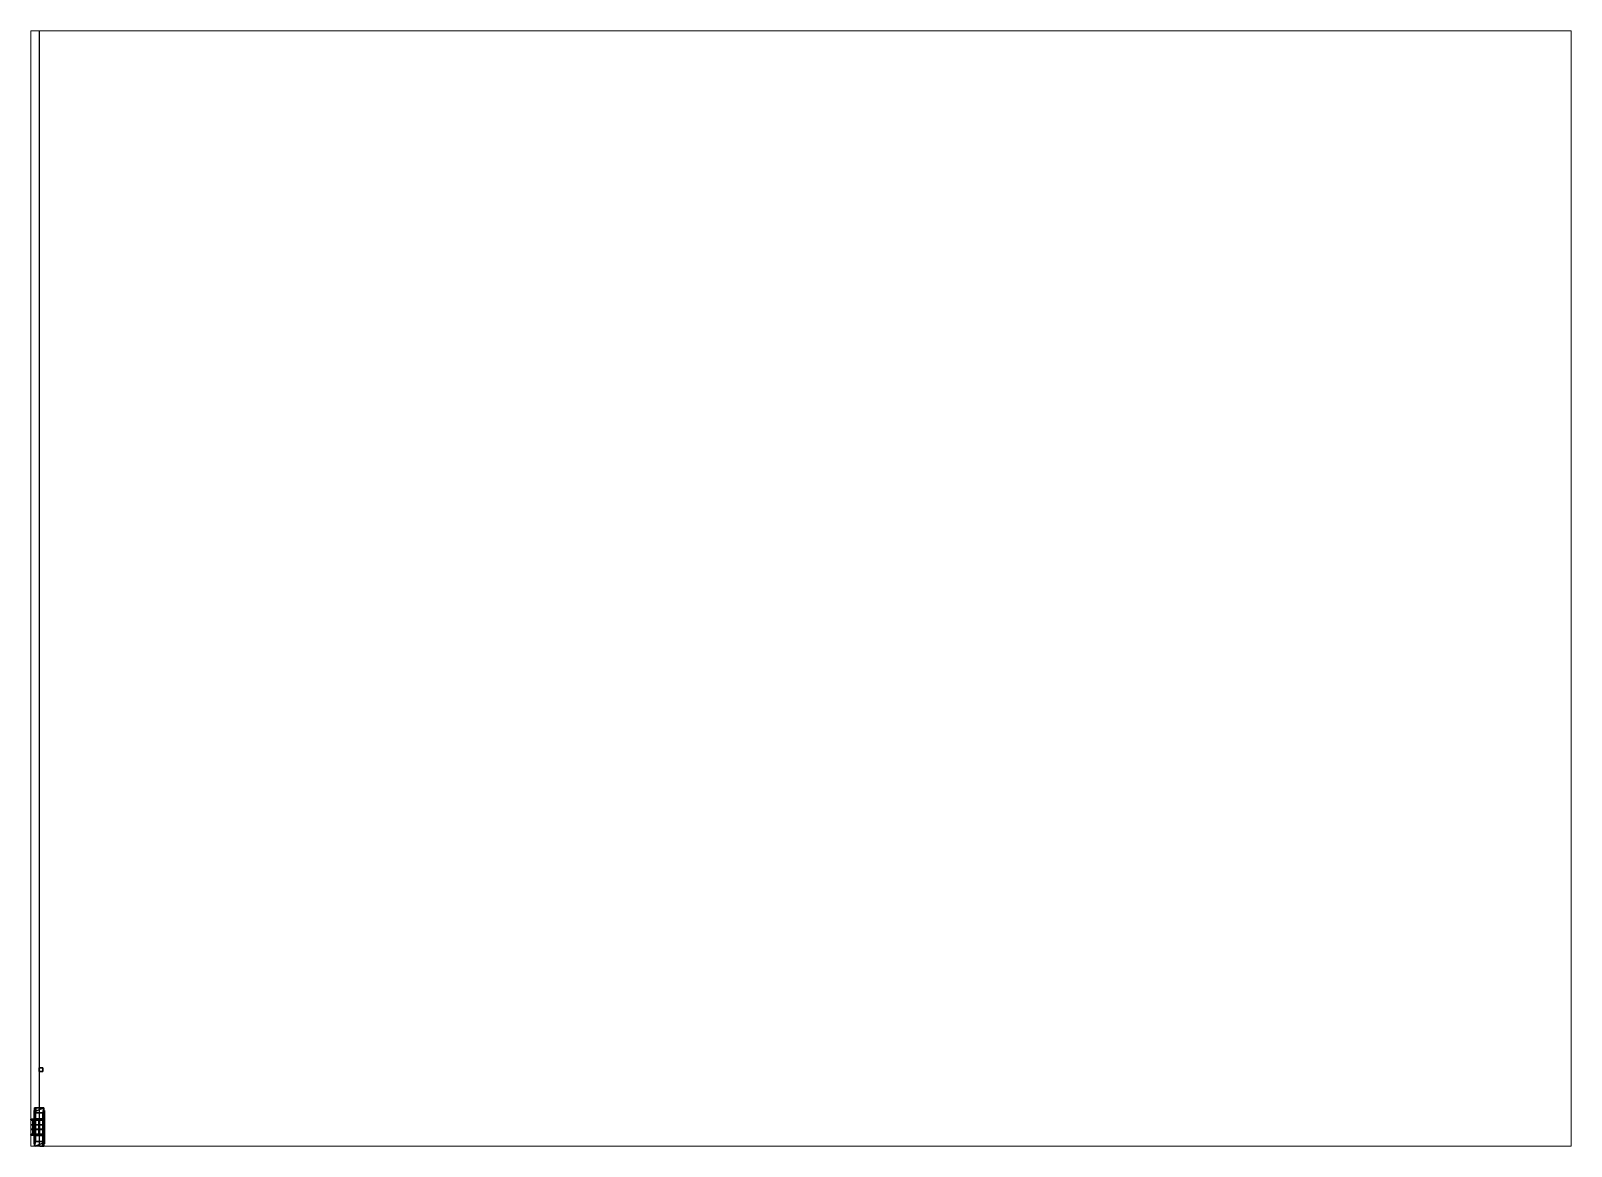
# Paper-space layout 'Layout1' of a CAD drawing. Header units: millimetres. Extents: x 28 to 251, y 20 to 181.
# The model-space entities are those that its viewports show. They can reach past a viewport. Long polylines and large blocks are cut down to what shows.
import ezdxf

# ---------------------------------------------------------------- set-up
doc = ezdxf.new("R2010")
doc.units = ezdxf.units.MM
for name, color, linetype in [('drawing', 9, 'Continuous'), ('ramp', 3, 'Continuous'), ('ramp_end', 2, 'Continuous')]:
    doc.layers.add(name, color=color, linetype=linetype)

msp = doc.modelspace()

# ---------------------------------------------------------------- linework, layer by layer
for points in [[(1, 16.32, -3.09), (1, 16.32, -4.09), (0, 16.32, -4.09), (0, 16.32, -3.09)], [(1, 16.32, -4.09), (1, 15.32, -4.09), (0, 15.32, -4.09), (0, 16.32, -4.09)], [(0, 16.32, -4.09), (0, 15.32, -4.09), (0, 15.32, -3.09), (0, 16.32, -3.09)], [(0, 16.32, -3.09), (0, 15.32, -3.09), (1, 15.32, -3.09), (1, 16.32, -3.09)], [(0, 15.32, -3.09), (0, 15.32, -4.09), (1, 15.32, -4.09), (1, 15.32, -3.09)], [(1, 15.32, -3.09), (1, 15.32, -4.09), (1, 16.32, -4.09), (1, 16.32, -3.09)], [(-1.4, 4.57, 1.09), (-1.42, 4.59, 1.07), (-1.42, -4.59, 1.07), (-1.4, -4.57, 1.09)], [(-1.42, 4.59, 1.07), (-1.4, 4.57, 1.05), (-1.4, -4.57, 1.05), (-1.42, -4.59, 1.07)], [(-1.4, 4.57, 1.05), (-1.42, 4.59, 1.07), (-1.3, 4.59, 1.07), (-1.3, 4.57, 1.05)], [(-1.42, 4.59, 1.07), (-1.4, 4.57, 1.09), (-1.3, 4.57, 1.09), (-1.3, 4.59, 1.07)], [(-1.38, 4.55, 1.07), (-1.4, 4.57, 1.09), (-1.4, -4.57, 1.09), (-1.38, -4.55, 1.07)], [(-1.4, 4.57, 1.05), (-1.38, 4.55, 1.07), (-1.38, -4.55, 1.07), (-1.4, -4.57, 1.05)], [(-1.38, 4.55, 1.07), (-1.4, 4.57, 1.05), (-1.3, 4.57, 1.05), (-1.3, 4.55, 1.07)], [(-1.4, 4.57, 1.09), (-1.38, 4.55, 1.07), (-1.3, 4.55, 1.07), (-1.3, 4.57, 1.09)], [(-1.4, 4.27, 1.05), (-1.38, 4.29, 1.07), (-1.3, 4.29, 1.07), (-1.3, 4.27, 1.05)], [(-1.38, 4.29, 1.07), (-1.4, 4.27, 1.09), (-1.3, 4.27, 1.09), (-1.3, 4.29, 1.07)], [(-1.38, 4.25, 1.07), (-1.4, 4.27, 1.05), (-1.3, 4.27, 1.05), (-1.3, 4.25, 1.07)], [(-1.4, 4.27, 1.09), (-1.38, 4.25, 1.07), (-1.3, 4.25, 1.07), (-1.3, 4.27, 1.09)], [(-1.3, 5.33, 1.46), (-1.3, -5.33, 1.52), (-1.3, -5.33, 1.82), (-1.3, 5.33, 1.82)], [(1.3, 5.33, 1.82), (1.3, 5.33, 1.46), (-1.3, 5.33, 1.46), (-1.3, 5.33, 1.82)], [(-1.3, 3.97, 0.61), (-1.3, -4, 0.61), (-1.3, -5.33, 1.52), (-1.3, 5.33, 1.46)], [(1.3, 5.33, 1.46), (1.3, 3.97, 0.61), (-1.3, 3.97, 0.61), (-1.3, 5.33, 1.46)], [(-0.99, 5.2, 1.82), (1.3, 5.33, 1.82), (-1.3, 5.33, 1.82), (-1.25, 5.2, 1.82)], [(-1.25, 5.2, 1.82), (-1.3, 5.33, 1.82), (-1.25, 4.42, 1.82)], [(-1.25, 4.42, 1.82), (-1.3, 5.33, 1.82), (-1.3, -5.33, 1.82)], [(-1.25, 4.42, 1.82), (-1.3, -5.33, 1.82), (-1, -3.93, 1.82), (-1, -2.3, 1.82)], [(-1.25, 5.2, 2), (-1.25, 5.2, 1.82), (-1.25, 4.42, 1.82), (-1.25, 4.42, 2)], [(-0.99, 5.2, 2), (-0.99, 5.2, 1.82), (-1.25, 5.2, 1.82), (-1.25, 5.2, 2)], [(-0.99, 4.42, 2), (-0.99, 5.2, 2), (-1.25, 5.2, 2), (-1.25, 4.42, 2)], [(-1, 2.3, 1.82), (-1, 3.93, 1.82), (-1.25, 4.42, 1.82), (-1, 2.3, 1.82)], [(-1, 3.93, 1.82), (-0.99, 4.42, 1.82), (-1.25, 4.42, 1.82), (-1, 3.93, 1.82)], [(-1.25, 4.42, 2), (-1.25, 4.42, 1.82), (-0.99, 4.42, 1.82), (-0.99, 4.42, 2)], [(-1, -2.3, 1.82), (-1, 2.3, 1.82), (-1.25, 4.42, 1.82), (-1, -2.3, 1.82)], [(1, 3.93, 1.82), (1.3, 5.33, 1.82), (-0.99, 4.42, 1.82), (-1, 3.93, 1.82)], [(1.3, 5.33, 1.82), (1.3, 5.33, 1.82), (-0.99, 5.2, 1.82), (-0.99, 4.42, 1.82)], [(-0.99, 4.42, 1.82), (-0.99, 5.2, 1.82), (-0.99, 5.2, 2), (-0.99, 4.42, 2)], [(1.3, 5.33, 1.82), (1, -2.3, 1.82), (1.25, -4.42, 1.82), (1.3, 5.33, 1.82)], [(1, -2.3, 1.82), (1.3, 5.33, 1.82), (1, 3.93, 1.82), (1, 2.3, 1.82)], [(1.25, -5.2, 1.82), (1.3, -5.33, 1.82), (1.3, 5.33, 1.82), (1.25, -4.42, 1.82)], [(1.3, -5.33, 1.82), (1.3, -5.33, 1.52), (1.3, 5.33, 1.46), (1.3, 5.33, 1.82)], [(1.3, -5.33, 1.52), (1.3, -4, 0.61), (1.3, 3.97, 0.61), (1.3, 5.33, 1.46)], [(1.42, 4.59, 1.07), (1.4, 4.57, 1.05), (1.3, 4.57, 1.05), (1.3, 4.59, 1.07)], [(1.4, 4.57, 1.09), (1.42, 4.59, 1.07), (1.3, 4.59, 1.07), (1.3, 4.57, 1.09)], [(1.4, 4.57, 1.05), (1.38, 4.55, 1.07), (1.3, 4.55, 1.07), (1.3, 4.57, 1.05)], [(1.38, 4.55, 1.07), (1.4, 4.57, 1.09), (1.3, 4.57, 1.09), (1.3, 4.55, 1.07)], [(1.38, 4.29, 1.07), (1.4, 4.27, 1.05), (1.3, 4.27, 1.05), (1.3, 4.29, 1.07)], [(1.4, 4.27, 1.09), (1.38, 4.29, 1.07), (1.3, 4.29, 1.07), (1.3, 4.27, 1.09)], [(1.4, 4.27, 1.05), (1.38, 4.25, 1.07), (1.3, 4.25, 1.07), (1.3, 4.27, 1.05)], [(1.38, 4.25, 1.07), (1.4, 4.27, 1.09), (1.3, 4.27, 1.09), (1.3, 4.25, 1.07)], [(1.4, 4.57, 1.09), (1.38, 4.55, 1.07), (1.38, -4.55, 1.07), (1.4, -4.57, 1.09)], [(1.38, 4.55, 1.07), (1.4, 4.57, 1.05), (1.4, -4.57, 1.05), (1.38, -4.55, 1.07)], [(1.42, 4.59, 1.07), (1.4, 4.57, 1.09), (1.4, -4.57, 1.09), (1.42, -4.59, 1.07)], [(1.4, 4.57, 1.05), (1.42, 4.59, 1.07), (1.42, -4.59, 1.07), (1.4, -4.57, 1.05)], [(-1.4, 3.97, 1.05), (-1.38, 3.99, 1.07), (-1.3, 3.99, 1.07), (-1.3, 3.97, 1.05)], [(-1.38, 3.99, 1.07), (-1.4, 3.97, 1.09), (-1.3, 3.97, 1.09), (-1.3, 3.99, 1.07)], [(-1.38, 3.95, 1.07), (-1.4, 3.97, 1.05), (-1.3, 3.97, 1.05), (-1.3, 3.95, 1.07)], [(-1.4, 3.97, 1.09), (-1.38, 3.95, 1.07), (-1.3, 3.95, 1.07), (-1.3, 3.97, 1.09)], [(-1.4, 3.67, 1.05), (-1.38, 3.69, 1.07), (-1.3, 3.69, 1.07), (-1.3, 3.67, 1.05)], [(-1.38, 3.69, 1.07), (-1.4, 3.67, 1.09), (-1.3, 3.67, 1.09), (-1.3, 3.69, 1.07)], [(-1.38, 3.65, 1.07), (-1.4, 3.67, 1.05), (-1.3, 3.67, 1.05), (-1.3, 3.65, 1.07)], [(-1.4, 3.67, 1.09), (-1.38, 3.65, 1.07), (-1.3, 3.65, 1.07), (-1.3, 3.67, 1.09)], [(-1.4, 3.37, 1.05), (-1.38, 3.39, 1.07), (-1.3, 3.39, 1.07), (-1.3, 3.37, 1.05)], [(-1.38, 3.39, 1.07), (-1.4, 3.37, 1.09), (-1.3, 3.37, 1.09), (-1.3, 3.39, 1.07)], [(-1.38, 3.35, 1.07), (-1.4, 3.37, 1.05), (-1.3, 3.37, 1.05), (-1.3, 3.35, 1.07)], [(-1.4, 3.37, 1.09), (-1.38, 3.35, 1.07), (-1.3, 3.35, 1.07), (-1.3, 3.37, 1.09)], [(-1.4, 3.07, 1.05), (-1.38, 3.09, 1.07), (-1.3, 3.09, 1.07), (-1.3, 3.07, 1.05)], [(-1.38, 3.09, 1.07), (-1.4, 3.07, 1.09), (-1.3, 3.07, 1.09), (-1.3, 3.09, 1.07)], [(-1.38, 3.05, 1.07), (-1.4, 3.07, 1.05), (-1.3, 3.07, 1.05), (-1.3, 3.05, 1.07)], [(-1.4, 3.07, 1.09), (-1.38, 3.05, 1.07), (-1.3, 3.05, 1.07), (-1.3, 3.07, 1.09)], [(-1.4, 2.77, 1.05), (-1.38, 2.79, 1.07), (-1.3, 2.79, 1.07), (-1.3, 2.77, 1.05)], [(-1.38, 2.79, 1.07), (-1.4, 2.77, 1.09), (-1.3, 2.77, 1.09), (-1.3, 2.79, 1.07)], [(-1.38, 2.75, 1.07), (-1.4, 2.77, 1.05), (-1.3, 2.77, 1.05), (-1.3, 2.75, 1.07)], [(-1.4, 2.77, 1.09), (-1.38, 2.75, 1.07), (-1.3, 2.75, 1.07), (-1.3, 2.77, 1.09)], [(-1.4, 2.47, 1.05), (-1.38, 2.49, 1.07), (-1.3, 2.49, 1.07), (-1.3, 2.47, 1.05)], [(-1.38, 2.49, 1.07), (-1.4, 2.47, 1.09), (-1.3, 2.47, 1.09), (-1.3, 2.49, 1.07)], [(-1.38, 2.45, 1.07), (-1.4, 2.47, 1.05), (-1.3, 2.47, 1.05), (-1.3, 2.45, 1.07)], [(-1.4, 2.47, 1.09), (-1.38, 2.45, 1.07), (-1.3, 2.45, 1.07), (-1.3, 2.47, 1.09)], [(-1.4, 2.17, 1.05), (-1.38, 2.19, 1.07), (-1.3, 2.19, 1.07), (-1.3, 2.17, 1.05)], [(-1.38, 2.19, 1.07), (-1.4, 2.17, 1.09), (-1.3, 2.17, 1.09), (-1.3, 2.19, 1.07)], [(-1.38, 2.15, 1.07), (-1.4, 2.17, 1.05), (-1.3, 2.17, 1.05), (-1.3, 2.15, 1.07)], [(-1.4, 2.17, 1.09), (-1.38, 2.15, 1.07), (-1.3, 2.15, 1.07), (-1.3, 2.17, 1.09)], [(-1.4, 1.87, 1.05), (-1.38, 1.89, 1.07), (-1.3, 1.89, 1.07), (-1.3, 1.87, 1.05)], [(-1.38, 1.89, 1.07), (-1.4, 1.87, 1.09), (-1.3, 1.87, 1.09), (-1.3, 1.89, 1.07)], [(-1.38, 1.85, 1.07), (-1.4, 1.87, 1.05), (-1.3, 1.87, 1.05), (-1.3, 1.85, 1.07)], [(-1.4, 1.87, 1.09), (-1.38, 1.85, 1.07), (-1.3, 1.85, 1.07), (-1.3, 1.87, 1.09)], [(-1.4, 1.57, 1.05), (-1.38, 1.59, 1.07), (-1.3, 1.59, 1.07), (-1.3, 1.57, 1.05)], [(-1.38, 1.59, 1.07), (-1.4, 1.57, 1.09), (-1.3, 1.57, 1.09), (-1.3, 1.59, 1.07)], [(-1.38, 1.55, 1.07), (-1.4, 1.57, 1.05), (-1.3, 1.57, 1.05), (-1.3, 1.55, 1.07)], [(-1.4, 1.57, 1.09), (-1.38, 1.55, 1.07), (-1.3, 1.55, 1.07), (-1.3, 1.57, 1.09)], [(-1.4, 1.27, 1.05), (-1.38, 1.29, 1.07), (-1.3, 1.29, 1.07), (-1.3, 1.27, 1.05)], [(-1.38, 1.29, 1.07), (-1.4, 1.27, 1.09), (-1.3, 1.27, 1.09), (-1.3, 1.29, 1.07)], [(-1.38, 1.25, 1.07), (-1.4, 1.27, 1.05), (-1.3, 1.27, 1.05), (-1.3, 1.25, 1.07)], [(-1.4, 1.27, 1.09), (-1.38, 1.25, 1.07), (-1.3, 1.25, 1.07), (-1.3, 1.27, 1.09)], [(-1.4, 0.97, 1.05), (-1.38, 0.99, 1.07), (-1.3, 0.99, 1.07), (-1.3, 0.97, 1.05)], [(-1.38, 0.99, 1.07), (-1.4, 0.97, 1.09), (-1.3, 0.97, 1.09), (-1.3, 0.99, 1.07)], [(-1.38, 0.95, 1.07), (-1.4, 0.97, 1.05), (-1.3, 0.97, 1.05), (-1.3, 0.95, 1.07)], [(-1.4, 0.97, 1.09), (-1.38, 0.95, 1.07), (-1.3, 0.95, 1.07), (-1.3, 0.97, 1.09)], [(-1.4, 0.67, 1.05), (-1.38, 0.69, 1.07), (-1.3, 0.69, 1.07), (-1.3, 0.67, 1.05)], [(-1.38, 0.69, 1.07), (-1.4, 0.67, 1.09), (-1.3, 0.67, 1.09), (-1.3, 0.69, 1.07)], [(-1.38, 0.65, 1.07), (-1.4, 0.67, 1.05), (-1.3, 0.67, 1.05), (-1.3, 0.65, 1.07)], [(-1.4, 0.67, 1.09), (-1.38, 0.65, 1.07), (-1.3, 0.65, 1.07), (-1.3, 0.67, 1.09)], [(-1.4, 0.37, 1.05), (-1.38, 0.39, 1.07), (-1.3, 0.39, 1.07), (-1.3, 0.37, 1.05)], [(-1.38, 0.39, 1.07), (-1.4, 0.37, 1.09), (-1.3, 0.37, 1.09), (-1.3, 0.39, 1.07)], [(-1.38, 0.35, 1.07), (-1.4, 0.37, 1.05), (-1.3, 0.37, 1.05), (-1.3, 0.35, 1.07)], [(-1.4, 0.37, 1.09), (-1.38, 0.35, 1.07), (-1.3, 0.35, 1.07), (-1.3, 0.37, 1.09)], [(-1.38, 0.02, 1.07), (-1.4, 0, 1.09), (-1.3, 0, 1.09), (-1.3, 0.02, 1.07)], [(-1.4, 0, 1.05), (-1.38, 0.02, 1.07), (-1.3, 0.02, 1.07), (-1.3, 0, 1.05)], [(1.3, 3.97, 0.61), (1.3, -4, 0.61), (-1.3, -4, 0.61), (-1.3, 3.97, 0.61)], [(1, 2.3, 1.86), (1, 3.93, 1.86), (-1, 3.93, 1.86), (-1, 2.3, 1.86)], [(1, 3.93, 1.86), (1, 3.93, 1.82), (-1, 3.93, 1.82), (-1, 3.93, 1.86)], [(-1, 3.93, 1.86), (-1, 3.93, 1.82), (-1, 2.3, 1.82), (-1, 2.3, 1.86)], [(-1, 2.3, 1.86), (-1, 2.3, 1.82), (1, 2.3, 1.82), (1, 2.3, 1.86)], [(1, -2.3, 1.82), (1, 2.3, 1.82), (-1, 2.3, 1.82), (-1, -2.3, 1.82)], [(1, 2.3, 1.82), (1, 3.93, 1.82), (1, 3.93, 1.86), (1, 2.3, 1.86)], [(1.38, 3.99, 1.07), (1.4, 3.97, 1.05), (1.3, 3.97, 1.05), (1.3, 3.99, 1.07)], [(1.4, 3.97, 1.09), (1.38, 3.99, 1.07), (1.3, 3.99, 1.07), (1.3, 3.97, 1.09)], [(1.4, 3.97, 1.05), (1.38, 3.95, 1.07), (1.3, 3.95, 1.07), (1.3, 3.97, 1.05)], [(1.38, 3.95, 1.07), (1.4, 3.97, 1.09), (1.3, 3.97, 1.09), (1.3, 3.95, 1.07)], [(1.38, 3.69, 1.07), (1.4, 3.67, 1.05), (1.3, 3.67, 1.05), (1.3, 3.69, 1.07)], [(1.4, 3.67, 1.09), (1.38, 3.69, 1.07), (1.3, 3.69, 1.07), (1.3, 3.67, 1.09)], [(1.4, 3.67, 1.05), (1.38, 3.65, 1.07), (1.3, 3.65, 1.07), (1.3, 3.67, 1.05)], [(1.38, 3.65, 1.07), (1.4, 3.67, 1.09), (1.3, 3.67, 1.09), (1.3, 3.65, 1.07)], [(1.38, 3.39, 1.07), (1.4, 3.37, 1.05), (1.3, 3.37, 1.05), (1.3, 3.39, 1.07)], [(1.4, 3.37, 1.09), (1.38, 3.39, 1.07), (1.3, 3.39, 1.07), (1.3, 3.37, 1.09)], [(1.4, 3.37, 1.05), (1.38, 3.35, 1.07), (1.3, 3.35, 1.07), (1.3, 3.37, 1.05)], [(1.38, 3.35, 1.07), (1.4, 3.37, 1.09), (1.3, 3.37, 1.09), (1.3, 3.35, 1.07)], [(1.38, 3.09, 1.07), (1.4, 3.07, 1.05), (1.3, 3.07, 1.05), (1.3, 3.09, 1.07)], [(1.4, 3.07, 1.09), (1.38, 3.09, 1.07), (1.3, 3.09, 1.07), (1.3, 3.07, 1.09)], [(1.4, 3.07, 1.05), (1.38, 3.05, 1.07), (1.3, 3.05, 1.07), (1.3, 3.07, 1.05)], [(1.38, 3.05, 1.07), (1.4, 3.07, 1.09), (1.3, 3.07, 1.09), (1.3, 3.05, 1.07)], [(1.38, 2.79, 1.07), (1.4, 2.77, 1.05), (1.3, 2.77, 1.05), (1.3, 2.79, 1.07)], [(1.4, 2.77, 1.09), (1.38, 2.79, 1.07), (1.3, 2.79, 1.07), (1.3, 2.77, 1.09)], [(1.4, 2.77, 1.05), (1.38, 2.75, 1.07), (1.3, 2.75, 1.07), (1.3, 2.77, 1.05)], [(1.38, 2.75, 1.07), (1.4, 2.77, 1.09), (1.3, 2.77, 1.09), (1.3, 2.75, 1.07)], [(1.38, 2.49, 1.07), (1.4, 2.47, 1.05), (1.3, 2.47, 1.05), (1.3, 2.49, 1.07)], [(1.4, 2.47, 1.09), (1.38, 2.49, 1.07), (1.3, 2.49, 1.07), (1.3, 2.47, 1.09)], [(1.4, 2.47, 1.05), (1.38, 2.45, 1.07), (1.3, 2.45, 1.07), (1.3, 2.47, 1.05)], [(1.38, 2.45, 1.07), (1.4, 2.47, 1.09), (1.3, 2.47, 1.09), (1.3, 2.45, 1.07)], [(1.38, 2.19, 1.07), (1.4, 2.17, 1.05), (1.3, 2.17, 1.05), (1.3, 2.19, 1.07)], [(1.4, 2.17, 1.09), (1.38, 2.19, 1.07), (1.3, 2.19, 1.07), (1.3, 2.17, 1.09)], [(1.4, 2.17, 1.05), (1.38, 2.15, 1.07), (1.3, 2.15, 1.07), (1.3, 2.17, 1.05)], [(1.38, 2.15, 1.07), (1.4, 2.17, 1.09), (1.3, 2.17, 1.09), (1.3, 2.15, 1.07)], [(1.38, 1.89, 1.07), (1.4, 1.87, 1.05), (1.3, 1.87, 1.05), (1.3, 1.89, 1.07)], [(1.4, 1.87, 1.09), (1.38, 1.89, 1.07), (1.3, 1.89, 1.07), (1.3, 1.87, 1.09)], [(1.4, 1.87, 1.05), (1.38, 1.85, 1.07), (1.3, 1.85, 1.07), (1.3, 1.87, 1.05)], [(1.38, 1.85, 1.07), (1.4, 1.87, 1.09), (1.3, 1.87, 1.09), (1.3, 1.85, 1.07)], [(1.38, 1.59, 1.07), (1.4, 1.57, 1.05), (1.3, 1.57, 1.05), (1.3, 1.59, 1.07)], [(1.4, 1.57, 1.09), (1.38, 1.59, 1.07), (1.3, 1.59, 1.07), (1.3, 1.57, 1.09)], [(1.4, 1.57, 1.05), (1.38, 1.55, 1.07), (1.3, 1.55, 1.07), (1.3, 1.57, 1.05)], [(1.38, 1.55, 1.07), (1.4, 1.57, 1.09), (1.3, 1.57, 1.09), (1.3, 1.55, 1.07)], [(1.38, 1.29, 1.07), (1.4, 1.27, 1.05), (1.3, 1.27, 1.05), (1.3, 1.29, 1.07)], [(1.4, 1.27, 1.09), (1.38, 1.29, 1.07), (1.3, 1.29, 1.07), (1.3, 1.27, 1.09)], [(1.4, 1.27, 1.05), (1.38, 1.25, 1.07), (1.3, 1.25, 1.07), (1.3, 1.27, 1.05)], [(1.38, 1.25, 1.07), (1.4, 1.27, 1.09), (1.3, 1.27, 1.09), (1.3, 1.25, 1.07)], [(1.38, 0.99, 1.07), (1.4, 0.97, 1.05), (1.3, 0.97, 1.05), (1.3, 0.99, 1.07)], [(1.4, 0.97, 1.09), (1.38, 0.99, 1.07), (1.3, 0.99, 1.07), (1.3, 0.97, 1.09)], [(1.4, 0.97, 1.05), (1.38, 0.95, 1.07), (1.3, 0.95, 1.07), (1.3, 0.97, 1.05)], [(1.38, 0.95, 1.07), (1.4, 0.97, 1.09), (1.3, 0.97, 1.09), (1.3, 0.95, 1.07)], [(1.38, 0.69, 1.07), (1.4, 0.67, 1.05), (1.3, 0.67, 1.05), (1.3, 0.69, 1.07)], [(1.4, 0.67, 1.09), (1.38, 0.69, 1.07), (1.3, 0.69, 1.07), (1.3, 0.67, 1.09)], [(1.4, 0.67, 1.05), (1.38, 0.65, 1.07), (1.3, 0.65, 1.07), (1.3, 0.67, 1.05)], [(1.38, 0.65, 1.07), (1.4, 0.67, 1.09), (1.3, 0.67, 1.09), (1.3, 0.65, 1.07)], [(1.38, 0.39, 1.07), (1.4, 0.37, 1.05), (1.3, 0.37, 1.05), (1.3, 0.39, 1.07)], [(1.4, 0.37, 1.09), (1.38, 0.39, 1.07), (1.3, 0.39, 1.07), (1.3, 0.37, 1.09)], [(1.4, 0.37, 1.05), (1.38, 0.35, 1.07), (1.3, 0.35, 1.07), (1.3, 0.37, 1.05)], [(1.38, 0.35, 1.07), (1.4, 0.37, 1.09), (1.3, 0.37, 1.09), (1.3, 0.35, 1.07)], [(1.4, 0, 1.09), (1.38, 0.02, 1.07), (1.3, 0.02, 1.07), (1.3, 0, 1.09)], [(1.38, 0.02, 1.07), (1.4, 0, 1.05), (1.3, 0, 1.05), (1.3, 0.02, 1.07)], [(-1.4, 0, 1.09), (-1.38, -0.02, 1.07), (-1.3, -0.02, 1.07), (-1.3, 0, 1.09)], [(-1.38, -0.02, 1.07), (-1.4, 0, 1.05), (-1.3, 0, 1.05), (-1.3, -0.02, 1.07)], [(-1.38, -0.35, 1.07), (-1.4, -0.37, 1.09), (-1.3, -0.37, 1.09), (-1.3, -0.35, 1.07)], [(-1.4, -0.37, 1.05), (-1.38, -0.35, 1.07), (-1.3, -0.35, 1.07), (-1.3, -0.37, 1.05)], [(-1.4, -0.37, 1.09), (-1.38, -0.39, 1.07), (-1.3, -0.39, 1.07), (-1.3, -0.37, 1.09)], [(-1.38, -0.39, 1.07), (-1.4, -0.37, 1.05), (-1.3, -0.37, 1.05), (-1.3, -0.39, 1.07)], [(-1.38, -0.65, 1.07), (-1.4, -0.67, 1.09), (-1.3, -0.67, 1.09), (-1.3, -0.65, 1.07)], [(-1.4, -0.67, 1.05), (-1.38, -0.65, 1.07), (-1.3, -0.65, 1.07), (-1.3, -0.67, 1.05)], [(-1.4, -0.67, 1.09), (-1.38, -0.69, 1.07), (-1.3, -0.69, 1.07), (-1.3, -0.67, 1.09)], [(-1.38, -0.69, 1.07), (-1.4, -0.67, 1.05), (-1.3, -0.67, 1.05), (-1.3, -0.69, 1.07)], [(-1.38, -0.95, 1.07), (-1.4, -0.97, 1.09), (-1.3, -0.97, 1.09), (-1.3, -0.95, 1.07)], [(-1.4, -0.97, 1.05), (-1.38, -0.95, 1.07), (-1.3, -0.95, 1.07), (-1.3, -0.97, 1.05)], [(-1.4, -0.97, 1.09), (-1.38, -0.99, 1.07), (-1.3, -0.99, 1.07), (-1.3, -0.97, 1.09)], [(-1.38, -0.99, 1.07), (-1.4, -0.97, 1.05), (-1.3, -0.97, 1.05), (-1.3, -0.99, 1.07)], [(-1.38, -1.25, 1.07), (-1.4, -1.27, 1.09), (-1.3, -1.27, 1.09), (-1.3, -1.25, 1.07)], [(-1.4, -1.27, 1.05), (-1.38, -1.25, 1.07), (-1.3, -1.25, 1.07), (-1.3, -1.27, 1.05)], [(-1.4, -1.27, 1.09), (-1.38, -1.29, 1.07), (-1.3, -1.29, 1.07), (-1.3, -1.27, 1.09)], [(-1.38, -1.29, 1.07), (-1.4, -1.27, 1.05), (-1.3, -1.27, 1.05), (-1.3, -1.29, 1.07)], [(-1.38, -1.55, 1.07), (-1.4, -1.57, 1.09), (-1.3, -1.57, 1.09), (-1.3, -1.55, 1.07)], [(-1.4, -1.57, 1.05), (-1.38, -1.55, 1.07), (-1.3, -1.55, 1.07), (-1.3, -1.57, 1.05)], [(-1.4, -1.57, 1.09), (-1.38, -1.59, 1.07), (-1.3, -1.59, 1.07), (-1.3, -1.57, 1.09)], [(-1.38, -1.59, 1.07), (-1.4, -1.57, 1.05), (-1.3, -1.57, 1.05), (-1.3, -1.59, 1.07)], [(-1.38, -1.85, 1.07), (-1.4, -1.87, 1.09), (-1.3, -1.87, 1.09), (-1.3, -1.85, 1.07)], [(-1.4, -1.87, 1.05), (-1.38, -1.85, 1.07), (-1.3, -1.85, 1.07), (-1.3, -1.87, 1.05)], [(-1.4, -1.87, 1.09), (-1.38, -1.89, 1.07), (-1.3, -1.89, 1.07), (-1.3, -1.87, 1.09)], [(-1.38, -1.89, 1.07), (-1.4, -1.87, 1.05), (-1.3, -1.87, 1.05), (-1.3, -1.89, 1.07)], [(-1.38, -2.15, 1.07), (-1.4, -2.17, 1.09), (-1.3, -2.17, 1.09), (-1.3, -2.15, 1.07)], [(-1.4, -2.17, 1.05), (-1.38, -2.15, 1.07), (-1.3, -2.15, 1.07), (-1.3, -2.17, 1.05)], [(-1.4, -2.17, 1.09), (-1.38, -2.19, 1.07), (-1.3, -2.19, 1.07), (-1.3, -2.17, 1.09)], [(-1.38, -2.19, 1.07), (-1.4, -2.17, 1.05), (-1.3, -2.17, 1.05), (-1.3, -2.19, 1.07)], [(-1.38, -2.45, 1.07), (-1.4, -2.47, 1.09), (-1.3, -2.47, 1.09), (-1.3, -2.45, 1.07)], [(-1.4, -2.47, 1.05), (-1.38, -2.45, 1.07), (-1.3, -2.45, 1.07), (-1.3, -2.47, 1.05)], [(-1.4, -2.47, 1.09), (-1.38, -2.49, 1.07), (-1.3, -2.49, 1.07), (-1.3, -2.47, 1.09)], [(-1.38, -2.49, 1.07), (-1.4, -2.47, 1.05), (-1.3, -2.47, 1.05), (-1.3, -2.49, 1.07)], [(-1.38, -2.75, 1.07), (-1.4, -2.77, 1.09), (-1.3, -2.77, 1.09), (-1.3, -2.75, 1.07)], [(-1.4, -2.77, 1.05), (-1.38, -2.75, 1.07), (-1.3, -2.75, 1.07), (-1.3, -2.77, 1.05)], [(-1.4, -2.77, 1.09), (-1.38, -2.79, 1.07), (-1.3, -2.79, 1.07), (-1.3, -2.77, 1.09)], [(-1.38, -2.79, 1.07), (-1.4, -2.77, 1.05), (-1.3, -2.77, 1.05), (-1.3, -2.79, 1.07)], [(-1.38, -3.05, 1.07), (-1.4, -3.07, 1.09), (-1.3, -3.07, 1.09), (-1.3, -3.05, 1.07)], [(-1.4, -3.07, 1.05), (-1.38, -3.05, 1.07), (-1.3, -3.05, 1.07), (-1.3, -3.07, 1.05)], [(-1.4, -3.07, 1.09), (-1.38, -3.09, 1.07), (-1.3, -3.09, 1.07), (-1.3, -3.07, 1.09)], [(-1.38, -3.09, 1.07), (-1.4, -3.07, 1.05), (-1.3, -3.07, 1.05), (-1.3, -3.09, 1.07)], [(-1.38, -3.35, 1.07), (-1.4, -3.37, 1.09), (-1.3, -3.37, 1.09), (-1.3, -3.35, 1.07)], [(-1.4, -3.37, 1.05), (-1.38, -3.35, 1.07), (-1.3, -3.35, 1.07), (-1.3, -3.37, 1.05)], [(-1.4, -3.37, 1.09), (-1.38, -3.39, 1.07), (-1.3, -3.39, 1.07), (-1.3, -3.37, 1.09)], [(-1.38, -3.39, 1.07), (-1.4, -3.37, 1.05), (-1.3, -3.37, 1.05), (-1.3, -3.39, 1.07)], [(-1.38, -3.65, 1.07), (-1.4, -3.67, 1.09), (-1.3, -3.67, 1.09), (-1.3, -3.65, 1.07)], [(-1.4, -3.67, 1.05), (-1.38, -3.65, 1.07), (-1.3, -3.65, 1.07), (-1.3, -3.67, 1.05)], [(-1.4, -3.67, 1.09), (-1.38, -3.69, 1.07), (-1.3, -3.69, 1.07), (-1.3, -3.67, 1.09)], [(-1.38, -3.69, 1.07), (-1.4, -3.67, 1.05), (-1.3, -3.67, 1.05), (-1.3, -3.69, 1.07)], [(-1.38, -3.95, 1.07), (-1.4, -3.97, 1.09), (-1.3, -3.97, 1.09), (-1.3, -3.95, 1.07)], [(-1.4, -3.97, 1.05), (-1.38, -3.95, 1.07), (-1.3, -3.95, 1.07), (-1.3, -3.97, 1.05)], [(-1.4, -3.97, 1.09), (-1.38, -3.99, 1.07), (-1.3, -3.99, 1.07), (-1.3, -3.97, 1.09)], [(-1.38, -3.99, 1.07), (-1.4, -3.97, 1.05), (-1.3, -3.97, 1.05), (-1.3, -3.99, 1.07)], [(-1, -3.93, 1.82), (-1.3, -5.33, 1.82), (0.99, -4.42, 1.82), (1, -3.93, 1.82)], [(-1.3, -5.33, 1.52), (-1.3, -4, 0.61), (1.3, -4, 0.61), (1.3, -5.33, 1.52)], [(-1, -2.3, 1.86), (-1, -3.93, 1.86), (1, -3.93, 1.86), (1, -2.3, 1.86)], [(1, -2.3, 1.86), (1, -2.3, 1.82), (-1, -2.3, 1.82), (-1, -2.3, 1.86)], [(-1, -2.3, 1.82), (-1, -3.93, 1.82), (-1, -3.93, 1.86), (-1, -2.3, 1.86)], [(-1, -3.93, 1.86), (-1, -3.93, 1.82), (1, -3.93, 1.82), (1, -3.93, 1.86)], [(1, -3.93, 1.82), (0.99, -4.42, 1.82), (1.25, -4.42, 1.82), (1, -3.93, 1.82)], [(1, -3.93, 1.86), (1, -3.93, 1.82), (1, -2.3, 1.82), (1, -2.3, 1.86)], [(1, -2.3, 1.82), (1, -3.93, 1.82), (1.25, -4.42, 1.82), (1, -2.3, 1.82)], [(1.38, -0.02, 1.07), (1.4, 0, 1.09), (1.3, 0, 1.09), (1.3, -0.02, 1.07)], [(1.4, 0, 1.05), (1.38, -0.02, 1.07), (1.3, -0.02, 1.07), (1.3, 0, 1.05)], [(1.4, -0.37, 1.09), (1.38, -0.35, 1.07), (1.3, -0.35, 1.07), (1.3, -0.37, 1.09)], [(1.38, -0.35, 1.07), (1.4, -0.37, 1.05), (1.3, -0.37, 1.05), (1.3, -0.35, 1.07)], [(1.38, -0.39, 1.07), (1.4, -0.37, 1.09), (1.3, -0.37, 1.09), (1.3, -0.39, 1.07)], [(1.4, -0.37, 1.05), (1.38, -0.39, 1.07), (1.3, -0.39, 1.07), (1.3, -0.37, 1.05)], [(1.4, -0.67, 1.09), (1.38, -0.65, 1.07), (1.3, -0.65, 1.07), (1.3, -0.67, 1.09)], [(1.38, -0.65, 1.07), (1.4, -0.67, 1.05), (1.3, -0.67, 1.05), (1.3, -0.65, 1.07)], [(1.38, -0.69, 1.07), (1.4, -0.67, 1.09), (1.3, -0.67, 1.09), (1.3, -0.69, 1.07)], [(1.4, -0.67, 1.05), (1.38, -0.69, 1.07), (1.3, -0.69, 1.07), (1.3, -0.67, 1.05)], [(1.4, -0.97, 1.09), (1.38, -0.95, 1.07), (1.3, -0.95, 1.07), (1.3, -0.97, 1.09)], [(1.38, -0.95, 1.07), (1.4, -0.97, 1.05), (1.3, -0.97, 1.05), (1.3, -0.95, 1.07)], [(1.38, -0.99, 1.07), (1.4, -0.97, 1.09), (1.3, -0.97, 1.09), (1.3, -0.99, 1.07)], [(1.4, -0.97, 1.05), (1.38, -0.99, 1.07), (1.3, -0.99, 1.07), (1.3, -0.97, 1.05)], [(1.4, -1.27, 1.09), (1.38, -1.25, 1.07), (1.3, -1.25, 1.07), (1.3, -1.27, 1.09)], [(1.38, -1.25, 1.07), (1.4, -1.27, 1.05), (1.3, -1.27, 1.05), (1.3, -1.25, 1.07)], [(1.38, -1.29, 1.07), (1.4, -1.27, 1.09), (1.3, -1.27, 1.09), (1.3, -1.29, 1.07)], [(1.4, -1.27, 1.05), (1.38, -1.29, 1.07), (1.3, -1.29, 1.07), (1.3, -1.27, 1.05)], [(1.4, -1.57, 1.09), (1.38, -1.55, 1.07), (1.3, -1.55, 1.07), (1.3, -1.57, 1.09)], [(1.38, -1.55, 1.07), (1.4, -1.57, 1.05), (1.3, -1.57, 1.05), (1.3, -1.55, 1.07)], [(1.38, -1.59, 1.07), (1.4, -1.57, 1.09), (1.3, -1.57, 1.09), (1.3, -1.59, 1.07)], [(1.4, -1.57, 1.05), (1.38, -1.59, 1.07), (1.3, -1.59, 1.07), (1.3, -1.57, 1.05)], [(1.4, -1.87, 1.09), (1.38, -1.85, 1.07), (1.3, -1.85, 1.07), (1.3, -1.87, 1.09)], [(1.38, -1.85, 1.07), (1.4, -1.87, 1.05), (1.3, -1.87, 1.05), (1.3, -1.85, 1.07)], [(1.38, -1.89, 1.07), (1.4, -1.87, 1.09), (1.3, -1.87, 1.09), (1.3, -1.89, 1.07)], [(1.4, -1.87, 1.05), (1.38, -1.89, 1.07), (1.3, -1.89, 1.07), (1.3, -1.87, 1.05)], [(1.4, -2.17, 1.09), (1.38, -2.15, 1.07), (1.3, -2.15, 1.07), (1.3, -2.17, 1.09)], [(1.38, -2.15, 1.07), (1.4, -2.17, 1.05), (1.3, -2.17, 1.05), (1.3, -2.15, 1.07)], [(1.38, -2.19, 1.07), (1.4, -2.17, 1.09), (1.3, -2.17, 1.09), (1.3, -2.19, 1.07)], [(1.4, -2.17, 1.05), (1.38, -2.19, 1.07), (1.3, -2.19, 1.07), (1.3, -2.17, 1.05)], [(1.4, -2.47, 1.09), (1.38, -2.45, 1.07), (1.3, -2.45, 1.07), (1.3, -2.47, 1.09)], [(1.38, -2.45, 1.07), (1.4, -2.47, 1.05), (1.3, -2.47, 1.05), (1.3, -2.45, 1.07)], [(1.38, -2.49, 1.07), (1.4, -2.47, 1.09), (1.3, -2.47, 1.09), (1.3, -2.49, 1.07)], [(1.4, -2.47, 1.05), (1.38, -2.49, 1.07), (1.3, -2.49, 1.07), (1.3, -2.47, 1.05)], [(1.4, -2.77, 1.09), (1.38, -2.75, 1.07), (1.3, -2.75, 1.07), (1.3, -2.77, 1.09)], [(1.38, -2.75, 1.07), (1.4, -2.77, 1.05), (1.3, -2.77, 1.05), (1.3, -2.75, 1.07)], [(1.38, -2.79, 1.07), (1.4, -2.77, 1.09), (1.3, -2.77, 1.09), (1.3, -2.79, 1.07)], [(1.4, -2.77, 1.05), (1.38, -2.79, 1.07), (1.3, -2.79, 1.07), (1.3, -2.77, 1.05)], [(1.4, -3.07, 1.09), (1.38, -3.05, 1.07), (1.3, -3.05, 1.07), (1.3, -3.07, 1.09)], [(1.38, -3.05, 1.07), (1.4, -3.07, 1.05), (1.3, -3.07, 1.05), (1.3, -3.05, 1.07)], [(1.38, -3.09, 1.07), (1.4, -3.07, 1.09), (1.3, -3.07, 1.09), (1.3, -3.09, 1.07)], [(1.4, -3.07, 1.05), (1.38, -3.09, 1.07), (1.3, -3.09, 1.07), (1.3, -3.07, 1.05)], [(1.4, -3.37, 1.09), (1.38, -3.35, 1.07), (1.3, -3.35, 1.07), (1.3, -3.37, 1.09)], [(1.38, -3.35, 1.07), (1.4, -3.37, 1.05), (1.3, -3.37, 1.05), (1.3, -3.35, 1.07)], [(1.38, -3.39, 1.07), (1.4, -3.37, 1.09), (1.3, -3.37, 1.09), (1.3, -3.39, 1.07)], [(1.4, -3.37, 1.05), (1.38, -3.39, 1.07), (1.3, -3.39, 1.07), (1.3, -3.37, 1.05)], [(1.4, -3.67, 1.09), (1.38, -3.65, 1.07), (1.3, -3.65, 1.07), (1.3, -3.67, 1.09)], [(1.38, -3.65, 1.07), (1.4, -3.67, 1.05), (1.3, -3.67, 1.05), (1.3, -3.65, 1.07)], [(1.38, -3.69, 1.07), (1.4, -3.67, 1.09), (1.3, -3.67, 1.09), (1.3, -3.69, 1.07)], [(1.4, -3.67, 1.05), (1.38, -3.69, 1.07), (1.3, -3.69, 1.07), (1.3, -3.67, 1.05)], [(1.4, -3.97, 1.09), (1.38, -3.95, 1.07), (1.3, -3.95, 1.07), (1.3, -3.97, 1.09)], [(1.38, -3.95, 1.07), (1.4, -3.97, 1.05), (1.3, -3.97, 1.05), (1.3, -3.95, 1.07)], [(1.38, -3.99, 1.07), (1.4, -3.97, 1.09), (1.3, -3.97, 1.09), (1.3, -3.99, 1.07)], [(1.4, -3.97, 1.05), (1.38, -3.99, 1.07), (1.3, -3.99, 1.07), (1.3, -3.97, 1.05)], [(-1.4, -4.57, 1.09), (-1.42, -4.59, 1.07), (-1.3, -4.59, 1.07), (-1.3, -4.57, 1.09)], [(-1.42, -4.59, 1.07), (-1.4, -4.57, 1.05), (-1.3, -4.57, 1.05), (-1.3, -4.59, 1.07)], [(-1.38, -4.25, 1.07), (-1.4, -4.27, 1.09), (-1.3, -4.27, 1.09), (-1.3, -4.25, 1.07)], [(-1.4, -4.27, 1.05), (-1.38, -4.25, 1.07), (-1.3, -4.25, 1.07), (-1.3, -4.27, 1.05)], [(-1.4, -4.27, 1.09), (-1.38, -4.29, 1.07), (-1.3, -4.29, 1.07), (-1.3, -4.27, 1.09)], [(-1.38, -4.29, 1.07), (-1.4, -4.27, 1.05), (-1.3, -4.27, 1.05), (-1.3, -4.29, 1.07)], [(-1.38, -4.55, 1.07), (-1.4, -4.57, 1.09), (-1.3, -4.57, 1.09), (-1.3, -4.55, 1.07)], [(-1.4, -4.57, 1.05), (-1.38, -4.55, 1.07), (-1.3, -4.55, 1.07), (-1.3, -4.57, 1.05)], [(-1.3, -5.33, 1.82), (-1.3, -5.33, 1.82), (0.99, -5.2, 1.82), (0.99, -4.42, 1.82)], [(0.99, -5.2, 1.82), (-1.3, -5.33, 1.82), (1.3, -5.33, 1.82), (1.25, -5.2, 1.82)], [(-1.3, -5.33, 1.82), (-1.3, -5.33, 1.52), (1.3, -5.33, 1.52), (1.3, -5.33, 1.82)], [(0.99, -4.42, 2), (0.99, -5.2, 2), (1.25, -5.2, 2), (1.25, -4.42, 2)], [(0.99, -4.42, 1.82), (0.99, -5.2, 1.82), (0.99, -5.2, 2), (0.99, -4.42, 2)], [(1.25, -4.42, 2), (1.25, -4.42, 1.82), (0.99, -4.42, 1.82), (0.99, -4.42, 2)], [(0.99, -5.2, 2), (0.99, -5.2, 1.82), (1.25, -5.2, 1.82), (1.25, -5.2, 2)], [(1.25, -5.2, 2), (1.25, -5.2, 1.82), (1.25, -4.42, 1.82), (1.25, -4.42, 2)], [(1.4, -4.27, 1.09), (1.38, -4.25, 1.07), (1.3, -4.25, 1.07), (1.3, -4.27, 1.09)], [(1.38, -4.25, 1.07), (1.4, -4.27, 1.05), (1.3, -4.27, 1.05), (1.3, -4.25, 1.07)], [(1.38, -4.29, 1.07), (1.4, -4.27, 1.09), (1.3, -4.27, 1.09), (1.3, -4.29, 1.07)], [(1.4, -4.27, 1.05), (1.38, -4.29, 1.07), (1.3, -4.29, 1.07), (1.3, -4.27, 1.05)], [(1.4, -4.57, 1.09), (1.38, -4.55, 1.07), (1.3, -4.55, 1.07), (1.3, -4.57, 1.09)], [(1.38, -4.55, 1.07), (1.4, -4.57, 1.05), (1.3, -4.57, 1.05), (1.3, -4.55, 1.07)], [(1.42, -4.59, 1.07), (1.4, -4.57, 1.09), (1.3, -4.57, 1.09), (1.3, -4.59, 1.07)], [(1.4, -4.57, 1.05), (1.42, -4.59, 1.07), (1.3, -4.59, 1.07), (1.3, -4.57, 1.05)]]:
    msp.add_3dface(points)
at = {"layer": 'drawing'}
msp.add_xline((0, 5.33, 1.21), (0, -1), dxfattribs=at)
at = {"layer": 'ramp'}
for points in [[(1.42, 2.2, 2.02), (1.42, 2.2, 1.82), (-1.42, 2.2, 1.82), (-1.42, 2.2, 2.02)], [(1.42, 2, 2.02), (1.42, 2.2, 2.02), (-1.42, 2.2, 2.02), (-1.42, 2, 2.02)], [(-1.42, 2, 3.32), (-1.42, 2.2, 3.32), (1.42, 2.2, 3.32), (1.42, 2, 3.32)], [(1.42, 2.2, 3.52), (1.42, 2.2, 3.32), (-1.42, 2.2, 3.32), (-1.42, 2.2, 3.52)], [(1.42, 2, 3.52), (1.42, 2.2, 3.52), (-1.42, 2.2, 3.52), (-1.42, 2, 3.52)], [(-1.42, 1.95, 1.82), (-1.42, 2, 2.02), (1.42, 2, 2.02), (1.42, 1.95, 1.82)], [(-1.42, 2, 2.02), (-1.42, 1.95, 1.82), (1.42, 1.95, 1.82), (1.42, 2, 2.02)], [(1.42, 1.95, 2.28), (1.42, 2, 2.28), (-1.42, 2, 2.28), (-1.42, 1.95, 2.28)], [(1.42, 2, 2.28), (1.42, 2, 2.02), (-1.42, 2, 2.02), (-1.42, 2, 2.28)], [(-1.42, 2, 3.52), (-1.42, 2, 3.32), (1.42, 2, 3.32), (1.42, 2, 3.52)], [(-1.42, 1.95, 2.28), (-1.42, 1.95, 2.16), (1.42, 1.95, 2.16), (1.42, 1.95, 2.28)], [(1.42, 0.65, 2.16), (1.42, 1.95, 2.16), (-1.42, 1.95, 2.16), (-1.42, 0.65, 2.16)], [(1.42, 0.6, 2.28), (1.42, 0.65, 2.28), (-1.42, 0.65, 2.28), (-1.42, 0.6, 2.28)], [(1.42, 0.65, 2.28), (1.42, 0.65, 2.16), (-1.42, 0.65, 2.16), (-1.42, 0.65, 2.28)], [(-1.42, 0.6, 2.28), (-1.42, 0.6, 2.02), (1.42, 0.6, 2.02), (1.42, 0.6, 2.28)], [(-1.1, 2.2, 2.02), (-1.3, 2.2, 2.02), (-1.3, 2.2, 3.32), (-1.1, 2.2, 3.32)], [(-1.3, 2, 3.32), (-1.3, 2.2, 3.32), (-1.3, 2.2, 2.02), (-1.3, 2, 2.02)], [(-1.1, 2, 3.32), (-1.3, 2, 3.32), (-1.3, 2, 2.02), (-1.1, 2, 2.02)], [(-1.3, 1.95, 2.02), (-1.3, 1.95, 1.82), (-1.3, -1.95, 1.82), (-1.3, -1.95, 2.02)], [(-1.3, -0.6, 2.02), (-1.1, -0.6, 2.02), (-1.1, 0.6, 2.02), (-1.3, 0.6, 2.02)], [(-1.2, 2.71, 1.82), (-1.2, 2.61, 1.82), (-1.2, 2.2, 3.32), (-1.2, 2.2, 3.51)], [(-1.2, 2.2, 3.51), (-1.1, 2.2, 3.51), (-1.1, 2.71, 1.82), (-1.2, 2.71, 1.82)], [(-1.2, 2.61, 1.82), (-1.1, 2.61, 1.82), (-1.1, 2.2, 3.32), (-1.2, 2.2, 3.32)], [(-1.1, 2.2, 3.51), (-1.1, 2.2, 3.32), (-1.1, 2.61, 1.82), (-1.1, 2.71, 1.82)], [(-1.1, 2, 2.02), (-1.1, 2.2, 2.02), (-1.1, 2.2, 3.32), (-1.1, 2, 3.32)], [(-0.55, 2.18, 2.02), (-0.65, 2.18, 2.02), (-1.1, 2.18, 3.32), (-1, 2.18, 3.32)], [(-1.1, 2.02, 3.32), (-1.1, 2.18, 3.32), (-0.65, 2.18, 2.02), (-0.65, 2.02, 2.02)], [(-1, 2.02, 3.32), (-1.1, 2.02, 3.32), (-0.65, 2.02, 2.02), (-0.55, 2.02, 2.02)], [(-1.1, -1.95, 2.02), (-1.1, -1.95, 1.82), (-1.1, 1.95, 1.82), (-1.1, 1.95, 2.02)], [(-0.55, 2.02, 2.02), (-0.55, 2.18, 2.02), (-1, 2.18, 3.32), (-1, 2.02, 3.32)], [(-0.55, 2.18, 2.02), (-0.55, 2.02, 2.02), (-0.1, 2.02, 3.32), (-0.1, 2.18, 3.32)], [(-0.1, 2.18, 3.32), (0, 2.18, 3.32), (-0.45, 2.18, 2.02), (-0.55, 2.18, 2.02)], [(-0.55, 2.02, 2.02), (-0.45, 2.02, 2.02), (0, 2.02, 3.32), (-0.1, 2.02, 3.32)], [(0, 2.18, 3.32), (0, 2.02, 3.32), (-0.45, 2.02, 2.02), (-0.45, 2.18, 2.02)], [(-0.1, 1.95, 2.02), (-0.1, 1.95, 1.82), (-0.1, -1.95, 1.82), (-0.1, -1.95, 2.02)], [(-0.1, -0.6, 2.02), (0.1, -0.6, 2.02), (0.1, 0.6, 2.02), (-0.1, 0.6, 2.02)], [(0, 2.02, 3.32), (0, 2.18, 3.32), (0.45, 2.18, 2.02), (0.45, 2.02, 2.02)], [(0.55, 2.18, 2.02), (0.45, 2.18, 2.02), (0, 2.18, 3.32), (0.1, 2.18, 3.32)], [(0.1, 2.02, 3.32), (0, 2.02, 3.32), (0.45, 2.02, 2.02), (0.55, 2.02, 2.02)], [(0.55, 2.02, 2.02), (0.55, 2.18, 2.02), (0.1, 2.18, 3.32), (0.1, 2.02, 3.32)], [(0.1, -1.95, 2.02), (0.1, -1.95, 1.82), (0.1, 1.95, 1.82), (0.1, 1.95, 2.02)], [(1, 2.18, 3.32), (1.1, 2.18, 3.32), (0.65, 2.18, 2.02), (0.55, 2.18, 2.02)], [(0.55, 2.18, 2.02), (0.55, 2.02, 2.02), (1, 2.02, 3.32), (1, 2.18, 3.32)], [(0.55, 2.02, 2.02), (0.65, 2.02, 2.02), (1.1, 2.02, 3.32), (1, 2.02, 3.32)], [(1.1, 2.18, 3.32), (1.1, 2.02, 3.32), (0.65, 2.02, 2.02), (0.65, 2.18, 2.02)], [(1.1, 2.71, 1.82), (1.1, 2.61, 1.82), (1.1, 2.2, 3.32), (1.1, 2.2, 3.51)], [(1.1, 2.2, 3.51), (1.2, 2.2, 3.51), (1.2, 2.71, 1.82), (1.1, 2.71, 1.82)], [(1.1, 2.61, 1.82), (1.2, 2.61, 1.82), (1.2, 2.2, 3.32), (1.1, 2.2, 3.32)], [(1.3, 2.2, 2.02), (1.1, 2.2, 2.02), (1.1, 2.2, 3.32), (1.3, 2.2, 3.32)], [(1.1, 2, 3.32), (1.1, 2.2, 3.32), (1.1, 2.2, 2.02), (1.1, 2, 2.02)], [(1.3, 2, 3.32), (1.1, 2, 3.32), (1.1, 2, 2.02), (1.3, 2, 2.02)], [(1.1, 1.95, 2.02), (1.1, 1.95, 1.82), (1.1, -1.95, 1.82), (1.1, -1.95, 2.02)], [(1.1, -0.6, 2.02), (1.3, -0.6, 2.02), (1.3, 0.6, 2.02), (1.1, 0.6, 2.02)], [(1.2, 2.2, 3.51), (1.2, 2.2, 3.32), (1.2, 2.61, 1.82), (1.2, 2.71, 1.82)], [(1.3, 2, 2.02), (1.3, 2.2, 2.02), (1.3, 2.2, 3.32), (1.3, 2, 3.32)], [(1.3, -1.95, 2.02), (1.3, -1.95, 1.82), (1.3, 1.95, 1.82), (1.3, 1.95, 2.02)], [(1.42, -0.6, 2.28), (1.42, -0.6, 2.02), (-1.42, -0.6, 2.02), (-1.42, -0.6, 2.28)], [(-1.42, -0.6, 2.28), (-1.42, -0.65, 2.28), (1.42, -0.65, 2.28), (1.42, -0.6, 2.28)], [(-1.42, -0.65, 2.28), (-1.42, -0.65, 2.16), (1.42, -0.65, 2.16), (1.42, -0.65, 2.28)], [(-1.42, -0.65, 2.16), (-1.42, -1.95, 2.16), (1.42, -1.95, 2.16), (1.42, -0.65, 2.16)], [(1.42, -2, 2.02), (1.42, -1.95, 1.82), (-1.42, -1.95, 1.82), (-1.42, -2, 2.02)], [(1.42, -1.95, 2.28), (1.42, -1.95, 2.16), (-1.42, -1.95, 2.16), (-1.42, -1.95, 2.28)], [(1.42, -1.95, 1.82), (1.42, -2, 2.02), (-1.42, -2, 2.02), (-1.42, -1.95, 1.82)], [(-1.42, -1.95, 2.28), (-1.42, -2, 2.28), (1.42, -2, 2.28), (1.42, -1.95, 2.28)], [(-1.42, -2, 2.02), (-1.42, -2.2, 2.02), (1.42, -2.2, 2.02), (1.42, -2, 2.02)], [(1.42, -2, 3.52), (1.42, -2, 3.32), (-1.42, -2, 3.32), (-1.42, -2, 3.52)], [(-1.42, -2, 3.52), (-1.42, -2.2, 3.52), (1.42, -2.2, 3.52), (1.42, -2, 3.52)], [(1.42, -2, 3.32), (1.42, -2.2, 3.32), (-1.42, -2.2, 3.32), (-1.42, -2, 3.32)], [(-1.42, -2, 2.28), (-1.42, -2, 2.02), (1.42, -2, 2.02), (1.42, -2, 2.28)], [(-1.42, -2.2, 2.02), (-1.42, -2.2, 1.82), (1.42, -2.2, 1.82), (1.42, -2.2, 2.02)], [(-1.42, -2.2, 3.52), (-1.42, -2.2, 3.32), (1.42, -2.2, 3.32), (1.42, -2.2, 3.52)], [(-1.3, -2, 3.32), (-1.1, -2, 3.32), (-1.1, -2, 2.02), (-1.3, -2, 2.02)], [(-1.3, -2, 2.02), (-1.3, -2.2, 2.02), (-1.3, -2.2, 3.32), (-1.3, -2, 3.32)], [(-1.3, -2.2, 2.02), (-1.1, -2.2, 2.02), (-1.1, -2.2, 3.32), (-1.3, -2.2, 3.32)], [(-1.1, -2.61, 1.82), (-1.2, -2.61, 1.82), (-1.2, -2.2, 3.32), (-1.1, -2.2, 3.32)], [(-1.1, -2.2, 3.51), (-1.2, -2.2, 3.51), (-1.2, -2.71, 1.82), (-1.1, -2.71, 1.82)], [(-1.2, -2.2, 3.51), (-1.2, -2.2, 3.32), (-1.2, -2.61, 1.82), (-1.2, -2.71, 1.82)], [(-1.1, -2, 3.32), (-1.1, -2.2, 3.32), (-1.1, -2.2, 2.02), (-1.1, -2, 2.02)], [(-0.55, -2.02, 2.02), (-0.65, -2.02, 2.02), (-1.1, -2.02, 3.32), (-1, -2.02, 3.32)], [(-1.1, -2.18, 3.32), (-1.1, -2.02, 3.32), (-0.65, -2.02, 2.02), (-0.65, -2.18, 2.02)], [(-1, -2.18, 3.32), (-1.1, -2.18, 3.32), (-0.65, -2.18, 2.02), (-0.55, -2.18, 2.02)], [(-1.1, -2.71, 1.82), (-1.1, -2.61, 1.82), (-1.1, -2.2, 3.32), (-1.1, -2.2, 3.51)], [(-0.55, -2.18, 2.02), (-0.55, -2.02, 2.02), (-1, -2.02, 3.32), (-1, -2.18, 3.32)], [(-0.1, -2.02, 3.32), (0, -2.02, 3.32), (-0.45, -2.02, 2.02), (-0.55, -2.02, 2.02)], [(-0.55, -2.02, 2.02), (-0.55, -2.18, 2.02), (-0.1, -2.18, 3.32), (-0.1, -2.02, 3.32)], [(-0.55, -2.18, 2.02), (-0.45, -2.18, 2.02), (0, -2.18, 3.32), (-0.1, -2.18, 3.32)], [(0, -2.02, 3.32), (0, -2.18, 3.32), (-0.45, -2.18, 2.02), (-0.45, -2.02, 2.02)], [(0.55, -2.02, 2.02), (0.45, -2.02, 2.02), (0, -2.02, 3.32), (0.1, -2.02, 3.32)], [(0, -2.18, 3.32), (0, -2.02, 3.32), (0.45, -2.02, 2.02), (0.45, -2.18, 2.02)], [(0.1, -2.18, 3.32), (0, -2.18, 3.32), (0.45, -2.18, 2.02), (0.55, -2.18, 2.02)], [(0.55, -2.18, 2.02), (0.55, -2.02, 2.02), (0.1, -2.02, 3.32), (0.1, -2.18, 3.32)], [(1, -2.02, 3.32), (1.1, -2.02, 3.32), (0.65, -2.02, 2.02), (0.55, -2.02, 2.02)], [(0.55, -2.02, 2.02), (0.55, -2.18, 2.02), (1, -2.18, 3.32), (1, -2.02, 3.32)], [(0.55, -2.18, 2.02), (0.65, -2.18, 2.02), (1.1, -2.18, 3.32), (1, -2.18, 3.32)], [(1.1, -2.02, 3.32), (1.1, -2.18, 3.32), (0.65, -2.18, 2.02), (0.65, -2.02, 2.02)], [(1.1, -2, 2.02), (1.1, -2.2, 2.02), (1.1, -2.2, 3.32), (1.1, -2, 3.32)], [(1.1, -2, 3.32), (1.3, -2, 3.32), (1.3, -2, 2.02), (1.1, -2, 2.02)], [(1.1, -2.2, 2.02), (1.3, -2.2, 2.02), (1.3, -2.2, 3.32), (1.1, -2.2, 3.32)], [(1.1, -2.2, 3.51), (1.1, -2.2, 3.32), (1.1, -2.61, 1.82), (1.1, -2.71, 1.82)], [(1.2, -2.61, 1.82), (1.1, -2.61, 1.82), (1.1, -2.2, 3.32), (1.2, -2.2, 3.32)], [(1.2, -2.2, 3.51), (1.1, -2.2, 3.51), (1.1, -2.71, 1.82), (1.2, -2.71, 1.82)], [(1.2, -2.71, 1.82), (1.2, -2.61, 1.82), (1.2, -2.2, 3.32), (1.2, -2.2, 3.51)], [(1.3, -2, 3.32), (1.3, -2.2, 3.32), (1.3, -2.2, 2.02), (1.3, -2, 2.02)]]:
    msp.add_3dface(points, dxfattribs=at)
at = {"layer": 'ramp_end'}
for points in [[(-1.42, 2.2, 2.02), (-1.42, 2.2, 1.82), (-6.14, 2.2, 1.82), (-6.14, 2.2, 2.02)], [(-1.42, 2, 2.02), (-1.42, 2.2, 2.02), (-6.14, 2.2, 2.02), (-6.14, 2, 2.02)], [(-6.14, 2, 2.02), (-6.14, 1.95, 1.82), (-1.42, 1.95, 1.82), (-1.42, 2, 2.02)], [(-6.14, 1.95, 1.82), (-6.14, 2, 2.02), (-1.42, 2, 2.02), (-1.42, 1.95, 1.82)], [(-1.42, 2, 2.28), (-1.42, 2, 2.02), (-6.14, 2, 2.02), (-6.14, 2, 2.28)], [(-1.42, 1.95, 2.28), (-1.42, 2, 2.28), (-6.14, 2, 2.28), (-6.14, 1.95, 2.28)], [(-1.42, 0.65, 2.16), (-1.42, 1.95, 2.16), (-6.14, 1.95, 2.16), (-6.14, 0.65, 2.16)], [(-6.14, 1.95, 2.28), (-6.14, 1.95, 2.16), (-1.42, 1.95, 2.16), (-1.42, 1.95, 2.28)], [(-1.42, 0.65, 2.28), (-1.42, 0.65, 2.16), (-6.14, 0.65, 2.16), (-6.14, 0.65, 2.28)], [(-1.42, 0.6, 2.28), (-1.42, 0.65, 2.28), (-6.14, 0.65, 2.28), (-6.14, 0.6, 2.28)], [(-6.14, 0.6, 2.28), (-6.14, 0.6, 2.02), (-1.42, 0.6, 2.02), (-1.42, 0.6, 2.28)], [(-2.29, 2, 3.52), (-2.29, 2.2, 3.52), (-5.66, 2.2, 2.97), (-5.66, 2, 2.97)], [(-2.29, 2.2, 3.52), (-2.29, 2.2, 3.32), (-5.59, 2.2, 2.77), (-5.66, 2.2, 2.97)], [(-5.66, 2, 2.97), (-5.59, 2, 2.77), (-2.29, 2, 3.32), (-2.29, 2, 3.52)], [(-5.59, 2, 2.77), (-5.59, 2.2, 2.77), (-2.29, 2.2, 3.32), (-2.29, 2, 3.32)], [(-4.49, 2.02, 2.95), (-4.49, 2.18, 2.95), (-4.04, 2.18, 2.02), (-4.04, 2.02, 2.02)], [(-4.49, 2.18, 2.95), (-4.39, 2.18, 2.97), (-3.94, 2.18, 2.02), (-4.04, 2.18, 2.02)], [(-4.04, 2.02, 2.02), (-3.94, 2.02, 2.02), (-4.39, 2.02, 2.97), (-4.49, 2.02, 2.95)], [(-3.94, 2.02, 2.02), (-3.94, 2.18, 2.02), (-4.39, 2.18, 2.97), (-4.39, 2.02, 2.97)], [(-4.14, 1.95, 2.02), (-4.14, 1.95, 1.82), (-4.14, -1.95, 1.82), (-4.14, -1.95, 2.02)], [(-4.14, -0.6, 2.02), (-3.94, -0.6, 2.02), (-3.94, 0.6, 2.02), (-4.14, 0.6, 2.02)], [(-3.94, 2.18, 2.02), (-3.94, 2.02, 2.02), (-3.49, 2.02, 3.12), (-3.49, 2.18, 3.12)], [(-3.84, 2.18, 2.02), (-3.94, 2.18, 2.02), (-3.49, 2.18, 3.12), (-3.39, 2.18, 3.14)], [(-3.39, 2.02, 3.14), (-3.49, 2.02, 3.12), (-3.94, 2.02, 2.02), (-3.84, 2.02, 2.02)], [(-3.94, -1.95, 2.02), (-3.94, -1.95, 1.82), (-3.94, 1.95, 1.82), (-3.94, 1.95, 2.02)], [(-3.39, 2.18, 3.14), (-3.39, 2.02, 3.14), (-3.84, 2.02, 2.02), (-3.84, 2.18, 2.02)], [(-3.39, 2.02, 3.14), (-3.39, 2.18, 3.14), (-2.94, 2.18, 2.02), (-2.94, 2.02, 2.02)], [(-3.39, 2.18, 3.14), (-3.29, 2.18, 3.15), (-2.84, 2.18, 2.02), (-2.94, 2.18, 2.02)], [(-2.94, 2.02, 2.02), (-2.84, 2.02, 2.02), (-3.29, 2.02, 3.15), (-3.39, 2.02, 3.14)], [(-2.84, 2.02, 2.02), (-2.84, 2.18, 2.02), (-3.29, 2.18, 3.15), (-3.29, 2.02, 3.15)], [(-2.94, 1.95, 2.02), (-2.94, 1.95, 1.82), (-2.94, -1.95, 1.82), (-2.94, -1.95, 2.02)], [(-2.94, -0.6, 2.02), (-2.74, -0.6, 2.02), (-2.74, 0.6, 2.02), (-2.94, 0.6, 2.02)], [(-2.84, 2.18, 2.02), (-2.84, 2.02, 2.02), (-2.4, 2.02, 3.3), (-2.4, 2.18, 3.3)], [(-2.74, 2.18, 2.02), (-2.84, 2.18, 2.02), (-2.4, 2.18, 3.3), (-2.29, 2.18, 3.32)], [(-2.29, 2.02, 3.32), (-2.4, 2.02, 3.3), (-2.84, 2.02, 2.02), (-2.74, 2.02, 2.02)], [(-2.29, 2.18, 3.32), (-2.29, 2.02, 3.32), (-2.74, 2.02, 2.02), (-2.74, 2.18, 2.02)], [(-2.74, -1.95, 2.02), (-2.74, -1.95, 1.82), (-2.74, 1.95, 1.82), (-2.74, 1.95, 2.02)], [(-1.42, 2.2, 3.52), (-1.42, 2.2, 3.32), (-2.29, 2.2, 3.32), (-2.29, 2.2, 3.52)], [(-1.42, 2, 3.52), (-1.42, 2.2, 3.52), (-2.29, 2.2, 3.52), (-2.29, 2, 3.52)], [(-2.29, 2, 3.32), (-2.29, 2.2, 3.32), (-1.42, 2.2, 3.32), (-1.42, 2, 3.32)], [(-2.29, 2.18, 3.32), (-2.19, 2.18, 3.32), (-1.74, 2.18, 2.02), (-1.84, 2.18, 2.02)], [(-2.29, 2.02, 3.32), (-2.29, 2.18, 3.32), (-1.84, 2.18, 2.02), (-1.84, 2.02, 2.02)], [(-1.84, 2.02, 2.02), (-1.74, 2.02, 2.02), (-2.19, 2.02, 3.32), (-2.29, 2.02, 3.32)], [(-2.29, 2, 3.52), (-2.29, 2, 3.32), (-1.42, 2, 3.32), (-1.42, 2, 3.52)], [(-1.74, 2.02, 2.02), (-1.74, 2.18, 2.02), (-2.19, 2.18, 3.32), (-2.19, 2.02, 3.32)], [(-1.74, 2, 3.32), (-1.74, 2.2, 3.32), (-1.74, 2.2, 2.02), (-1.74, 2, 2.02)], [(-1.54, 2.2, 2.02), (-1.74, 2.2, 2.02), (-1.74, 2.2, 3.32), (-1.54, 2.2, 3.32)], [(-1.54, 2, 3.32), (-1.74, 2, 3.32), (-1.74, 2, 2.02), (-1.54, 2, 2.02)], [(-1.74, 1.95, 2.02), (-1.74, 1.95, 1.82), (-1.74, -1.95, 1.82), (-1.74, -1.95, 2.02)], [(-1.74, -0.6, 2.02), (-1.54, -0.6, 2.02), (-1.54, 0.6, 2.02), (-1.74, 0.6, 2.02)], [(-1.54, 2, 2.02), (-1.54, 2.2, 2.02), (-1.54, 2.2, 3.32), (-1.54, 2, 3.32)], [(-1.54, -1.95, 2.02), (-1.54, -1.95, 1.82), (-1.54, 1.95, 1.82), (-1.54, 1.95, 2.02)], [(-6.14, -0.6, 2.28), (-6.14, -0.65, 2.28), (-1.42, -0.65, 2.28), (-1.42, -0.6, 2.28)], [(-1.42, -0.6, 2.28), (-1.42, -0.6, 2.02), (-6.14, -0.6, 2.02), (-6.14, -0.6, 2.28)], [(-6.14, -0.65, 2.16), (-6.14, -1.95, 2.16), (-1.42, -1.95, 2.16), (-1.42, -0.65, 2.16)], [(-6.14, -0.65, 2.28), (-6.14, -0.65, 2.16), (-1.42, -0.65, 2.16), (-1.42, -0.65, 2.28)], [(-1.42, -1.95, 1.82), (-1.42, -2, 2.02), (-6.14, -2, 2.02), (-6.14, -1.95, 1.82)], [(-1.42, -2, 2.02), (-1.42, -1.95, 1.82), (-6.14, -1.95, 1.82), (-6.14, -2, 2.02)], [(-1.42, -1.95, 2.28), (-1.42, -1.95, 2.16), (-6.14, -1.95, 2.16), (-6.14, -1.95, 2.28)], [(-6.14, -1.95, 2.28), (-6.14, -2, 2.28), (-1.42, -2, 2.28), (-1.42, -1.95, 2.28)], [(-6.14, -2, 2.28), (-6.14, -2, 2.02), (-1.42, -2, 2.02), (-1.42, -2, 2.28)], [(-6.14, -2, 2.02), (-6.14, -2.2, 2.02), (-1.42, -2.2, 2.02), (-1.42, -2, 2.02)], [(-6.14, -2.2, 2.02), (-6.14, -2.2, 1.82), (-1.42, -2.2, 1.82), (-1.42, -2.2, 2.02)], [(-5.66, -2, 2.97), (-5.66, -2.2, 2.97), (-2.29, -2.2, 3.52), (-2.29, -2, 3.52)], [(-2.29, -2, 3.52), (-2.29, -2, 3.32), (-5.59, -2, 2.77), (-5.66, -2, 2.97)], [(-5.66, -2.2, 2.97), (-5.59, -2.2, 2.77), (-2.29, -2.2, 3.32), (-2.29, -2.2, 3.52)], [(-2.29, -2, 3.32), (-2.29, -2.2, 3.32), (-5.59, -2.2, 2.77), (-5.59, -2, 2.77)], [(-4.49, -2.18, 2.95), (-4.49, -2.02, 2.95), (-4.04, -2.02, 2.02), (-4.04, -2.18, 2.02)], [(-4.49, -2.02, 2.95), (-4.39, -2.02, 2.97), (-3.94, -2.02, 2.02), (-4.04, -2.02, 2.02)], [(-4.04, -2.18, 2.02), (-3.94, -2.18, 2.02), (-4.39, -2.18, 2.97), (-4.49, -2.18, 2.95)], [(-3.94, -2.18, 2.02), (-3.94, -2.02, 2.02), (-4.39, -2.02, 2.97), (-4.39, -2.18, 2.97)], [(-3.84, -2.02, 2.02), (-3.94, -2.02, 2.02), (-3.49, -2.02, 3.12), (-3.39, -2.02, 3.14)], [(-3.94, -2.02, 2.02), (-3.94, -2.18, 2.02), (-3.49, -2.18, 3.12), (-3.49, -2.02, 3.12)], [(-3.39, -2.18, 3.14), (-3.49, -2.18, 3.12), (-3.94, -2.18, 2.02), (-3.84, -2.18, 2.02)], [(-3.39, -2.02, 3.14), (-3.39, -2.18, 3.14), (-3.84, -2.18, 2.02), (-3.84, -2.02, 2.02)], [(-3.39, -2.02, 3.14), (-3.29, -2.02, 3.15), (-2.84, -2.02, 2.02), (-2.94, -2.02, 2.02)], [(-3.39, -2.18, 3.14), (-3.39, -2.02, 3.14), (-2.94, -2.02, 2.02), (-2.94, -2.18, 2.02)], [(-2.94, -2.18, 2.02), (-2.84, -2.18, 2.02), (-3.29, -2.18, 3.15), (-3.39, -2.18, 3.14)], [(-2.84, -2.18, 2.02), (-2.84, -2.02, 2.02), (-3.29, -2.02, 3.15), (-3.29, -2.18, 3.15)], [(-2.74, -2.02, 2.02), (-2.84, -2.02, 2.02), (-2.4, -2.02, 3.3), (-2.29, -2.02, 3.32)], [(-2.84, -2.02, 2.02), (-2.84, -2.18, 2.02), (-2.4, -2.18, 3.3), (-2.4, -2.02, 3.3)], [(-2.29, -2.18, 3.32), (-2.4, -2.18, 3.3), (-2.84, -2.18, 2.02), (-2.74, -2.18, 2.02)], [(-2.29, -2.02, 3.32), (-2.29, -2.18, 3.32), (-2.74, -2.18, 2.02), (-2.74, -2.02, 2.02)], [(-1.42, -2, 3.32), (-1.42, -2.2, 3.32), (-2.29, -2.2, 3.32), (-2.29, -2, 3.32)], [(-2.29, -2, 3.52), (-2.29, -2.2, 3.52), (-1.42, -2.2, 3.52), (-1.42, -2, 3.52)], [(-1.42, -2, 3.52), (-1.42, -2, 3.32), (-2.29, -2, 3.32), (-2.29, -2, 3.52)], [(-2.29, -2.18, 3.32), (-2.29, -2.02, 3.32), (-1.84, -2.02, 2.02), (-1.84, -2.18, 2.02)], [(-2.29, -2.02, 3.32), (-2.19, -2.02, 3.32), (-1.74, -2.02, 2.02), (-1.84, -2.02, 2.02)], [(-1.84, -2.18, 2.02), (-1.74, -2.18, 2.02), (-2.19, -2.18, 3.32), (-2.29, -2.18, 3.32)], [(-2.29, -2.2, 3.52), (-2.29, -2.2, 3.32), (-1.42, -2.2, 3.32), (-1.42, -2.2, 3.52)], [(-1.74, -2.18, 2.02), (-1.74, -2.02, 2.02), (-2.19, -2.02, 3.32), (-2.19, -2.18, 3.32)], [(-1.74, -2, 3.32), (-1.54, -2, 3.32), (-1.54, -2, 2.02), (-1.74, -2, 2.02)], [(-1.74, -2, 2.02), (-1.74, -2.2, 2.02), (-1.74, -2.2, 3.32), (-1.74, -2, 3.32)], [(-1.74, -2.2, 2.02), (-1.54, -2.2, 2.02), (-1.54, -2.2, 3.32), (-1.74, -2.2, 3.32)], [(-1.54, -2, 3.32), (-1.54, -2.2, 3.32), (-1.54, -2.2, 2.02), (-1.54, -2, 2.02)]]:
    msp.add_3dface(points, dxfattribs=at)

psp = doc.layouts.get("Layout1")

# ---------------------------------------------------------------- viewports
at = {"layer": '0'}
psp.add_viewport(center=(139.22, 100.81), size=(222.76, 161.29), view_center_point=(210, 148.5), view_height=307.4901, dxfattribs=at)

doc.saveas('drawing.dxf')
